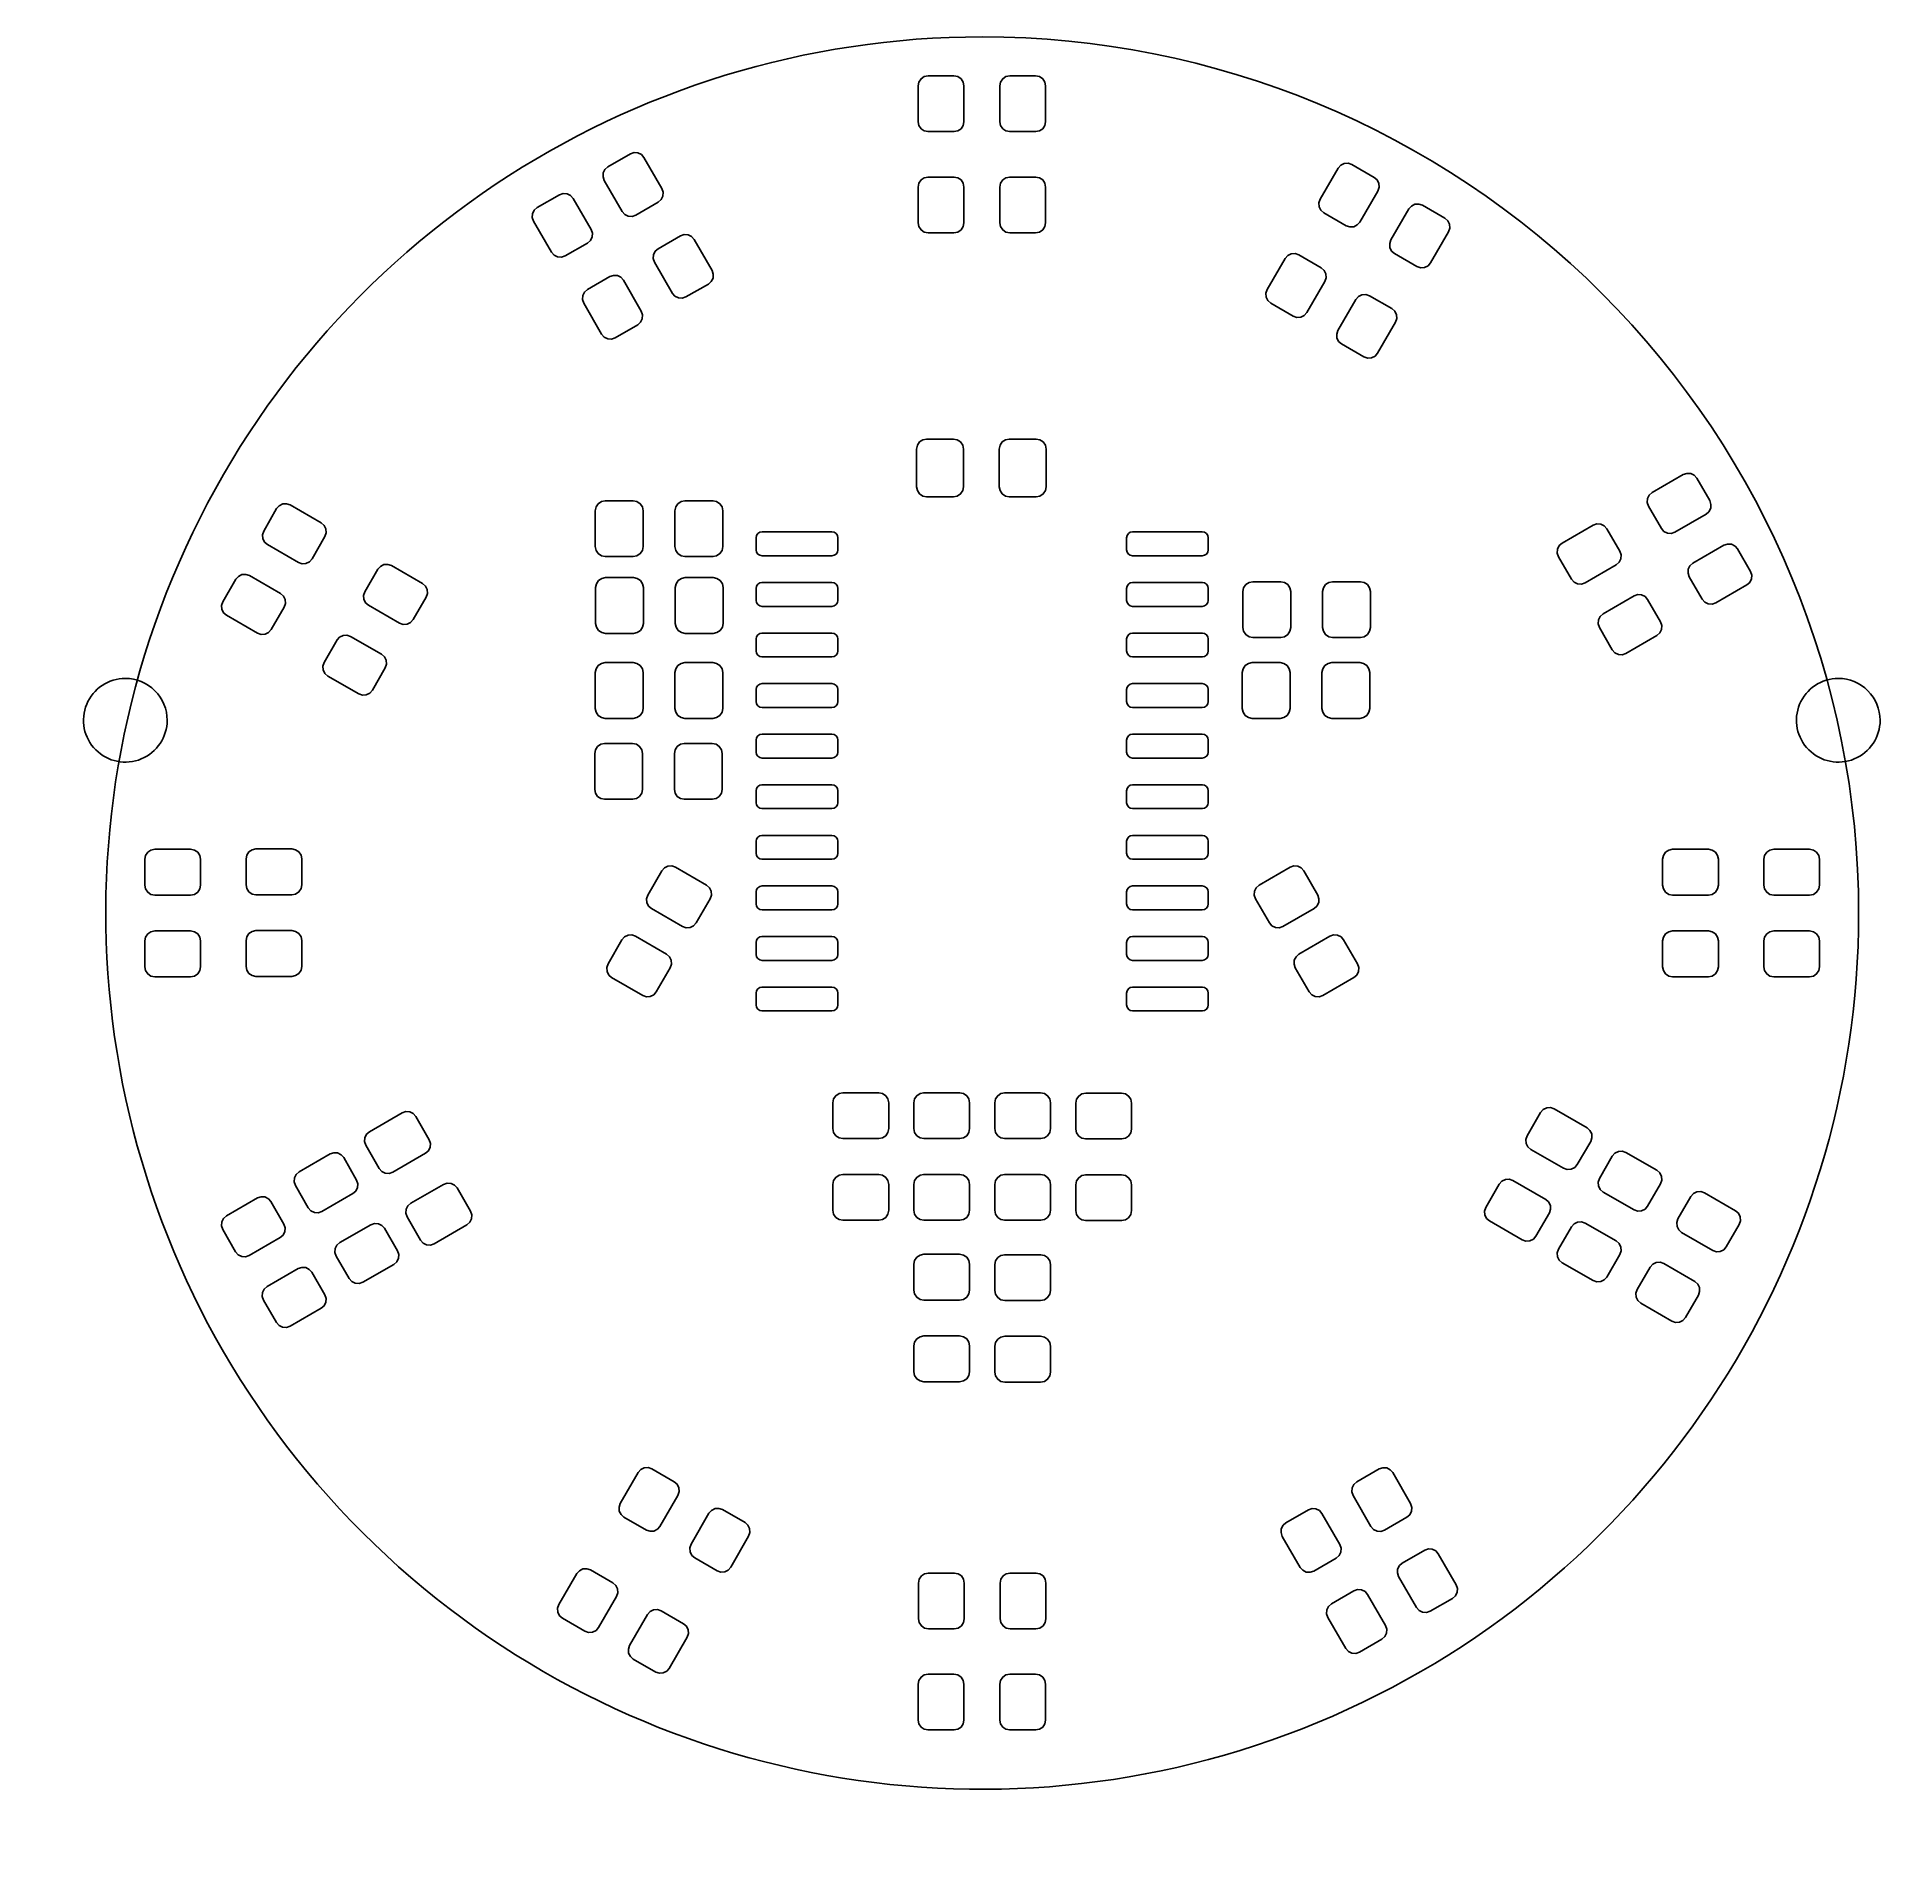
# Model space of a CAD drawing. Extents: x 85072182 to 119775114, y 71127569 to 105425500.
import ezdxf

# ---------------------------------------------------------------- set-up
doc = ezdxf.new("R2010")
doc.units = 0
doc.layers.get('0').update_dxf_attribs({"linetype": 'CONTINUOUS'})

msp = doc.modelspace()

# ---------------------------------------------------------------- linework, layer by layer
at = {"color": 7}
for points in [[(102870097.968163, 105425500.401796)], [(101663346.818916, 104502999.523254), (101677619.332508, 104574752.841588), (101718264.121216, 104635582.399519), (101779093.679147, 104676227.188227), (101850846.997481, 104690499.701819), (102338347.461751, 104690499.701819), (102410100.780085, 104676227.188227), (102470930.338016, 104635582.399519), (102511575.126724, 104574752.841588), (102525847.640317, 104502999.523254), (102525847.640317, 103827998.880418), (102511575.126724, 103756245.562084), (102470930.338016, 103695416.004153), (102410100.780085, 103654771.215445), (102338347.461751, 103640498.701853), (101850846.997481, 103640498.701853), (101779093.679147, 103654771.215445), (101718264.121216, 103695416.004153), (101677619.332508, 103756245.562084), (101663346.818916, 103827998.880418)], [(103200848.283152, 104502999.523254), (103215120.796745, 104574752.841588), (103255765.585453, 104635582.399519), (103316595.143384, 104676227.188227), (103388348.461718, 104690499.701819), (103875848.925988, 104690499.701819), (103947602.244322, 104676227.188227), (104008431.802253, 104635582.399519), (104049076.590961, 104574752.841588), (104063349.104554, 104502999.523254), (104063349.104554, 103827998.880418), (104049076.590961, 103756245.562084), (104008431.802253, 103695416.004153), (103947602.244322, 103654771.215445), (103875848.925988, 103640498.701853), (103388348.461718, 103640498.701853), (103316595.143384, 103654771.215445), (103255765.585453, 103695416.004153), (103215120.796745, 103756245.562084), (103200848.283152, 103827998.880418)], [(95754624.441754, 102721531.076676), (95731108.169358, 102790807.892651), (95735893.173915, 102863809.962175), (95768250.454731, 102929424.524663), (95823254.757114, 102977661.570601), (96245442.159183, 103221411.802736), (96314718.975159, 103244928.075132), (96387721.044682, 103240143.070575), (96453335.60717, 103207785.789759), (96501572.653109, 103152781.487376), (96839072.974527, 102568214.430665), (96862589.246922, 102498937.614689), (96857804.242365, 102425935.545166), (96825446.96155, 102360320.982678), (96770442.659167, 102312083.936739), (96348255.257097, 102068333.704604), (96278978.441121, 102044817.432208), (96205976.371598, 102049602.436765), (96140361.80911, 102081959.717581), (96092124.763172, 102136964.019964)], [(101663346.818916, 102597997.709029), (101677619.332508, 102669751.027363), (101718264.121216, 102730580.585294), (101779093.679147, 102771225.374002), (101850846.997481, 102785497.887594), (102338347.461751, 102785497.887594), (102410100.780085, 102771225.374002), (102470930.338016, 102730580.585294), (102511575.126724, 102669751.027363), (102525847.640317, 102597997.709029), (102525847.640317, 101922997.066193), (102511575.126724, 101851243.747859), (102470930.338016, 101790414.189928), (102410100.780085, 101749769.40122), (102338347.461751, 101735496.887628), (101850846.997481, 101735496.887628), (101779093.679147, 101749769.40122), (101718264.121216, 101790414.189928), (101677619.332508, 101851243.747859), (101663346.818916, 101922997.066193)], [(103200848.283152, 102597997.709029), (103215120.796745, 102669751.027363), (103255765.585453, 102730580.585294), (103316595.143384, 102771225.374002), (103388348.461718, 102785497.887594), (103875848.925988, 102785497.887594), (103947602.244322, 102771225.374002), (104008431.802253, 102730580.585294), (104049076.590961, 102669751.027363), (104063349.104554, 102597997.709029), (104063349.104554, 101922997.066193), (104049076.590961, 101851243.747859), (104008431.802253, 101790414.189928), (103947602.244322, 101749769.40122), (103875848.925988, 101735496.887628), (103388348.461718, 101735496.887628), (103316595.143384, 101749769.40122), (103255765.585453, 101790414.189928), (103215120.796745, 101851243.747859), (103200848.283152, 101922997.066193)], [(109980240.489495, 101937927.330412), (109932003.443557, 101882923.028029), (109866388.881069, 101850565.747213), (109793386.811545, 101845780.742656), (109724109.99557, 101869297.015052), (109301922.5935, 102113047.247187), (109246918.291117, 102161284.293125), (109214561.010302, 102226898.855613), (109209776.005745, 102299900.925137), (109233292.27814, 102369177.741112), (109570792.599558, 102953744.797824), (109619029.645497, 103008749.100207), (109684644.207985, 103041106.381023), (109757646.277508, 103045891.38558), (109826923.093484, 103022375.113184), (110249110.495553, 102778624.881049), (110304114.797936, 102730387.83511), (110336472.078752, 102664773.272622), (110341257.083309, 102591771.203099), (110317740.810913, 102522494.387123)], [(94423109.173688, 101952780.344557), (94399592.901292, 102022057.160533), (94404377.905849, 102095059.230056), (94436735.186664, 102160673.792544), (94491739.489048, 102208910.838483), (94913926.891117, 102452661.070618), (94983203.707093, 102476177.343013), (95056205.776616, 102471392.338456), (95121820.339104, 102439035.057641), (95170057.385042, 102384030.755258), (95507557.70646, 101799463.698546), (95531073.978856, 101730186.882571), (95526288.974299, 101657184.813047), (95493931.693484, 101591570.250559), (95438927.3911, 101543333.204621), (95016739.989031, 101299582.972486), (94947463.173055, 101276066.70009), (94874461.103532, 101280851.704647), (94808846.541044, 101313208.985462), (94760609.495105, 101368213.287846)], [(111311755.757561, 101169176.598293), (111263518.711623, 101114172.29591), (111197904.149135, 101081815.015095), (111124902.079612, 101077030.010538), (111055625.263636, 101100546.282933), (110633437.861567, 101344296.515069), (110578433.559183, 101392533.561007), (110546076.278368, 101458148.123495), (110541291.273811, 101531150.193018), (110564807.546207, 101600427.008994), (110902307.867624, 102184994.065705), (110950544.913563, 102239998.368089), (111016159.476051, 102272355.648904), (111089161.545574, 102277140.653461), (111158438.36155, 102253624.381065), (111580625.763619, 102009874.14893), (111635630.066003, 101961637.102992), (111667987.346818, 101896022.540504), (111672772.351375, 101823020.47098), (111649256.078979, 101753743.655005)], [(96699125.091247, 101179798.858409), (96675608.818852, 101249075.674385), (96680393.823409, 101322077.743909), (96712751.104224, 101387692.306396), (96767755.406607, 101435929.352335), (97189942.808677, 101679679.58447), (97259219.624653, 101703195.856866), (97332221.694176, 101698410.852309), (97397836.256664, 101666053.571493), (97446073.302602, 101611049.26911), (97783573.62402, 101026482.212399), (97807089.896416, 100957205.396423), (97802304.891859, 100884203.3269), (97769947.611043, 100818588.764412), (97714943.30866, 100770351.718473), (97292755.906591, 100526601.486338), (97223479.090615, 100503085.213942), (97150477.021092, 100507870.218499), (97084862.458604, 100540227.499315), (97036625.412665, 100595231.801698)], [(108982313.539121, 100235337.208953), (108934076.493183, 100180332.90657), (108868461.930695, 100147975.625754), (108795459.861171, 100143190.621197), (108726183.045196, 100166706.893593), (108303995.643126, 100410457.125728), (108248991.340743, 100458694.171667), (108216634.059928, 100524308.734155), (108211849.055371, 100597310.803678), (108235365.327766, 100666587.619654), (108572865.649184, 101251154.676365), (108621102.695123, 101306158.978748), (108686717.25761, 101338516.259564), (108759719.327134, 101343301.264121), (108828996.14311, 101319784.991725), (109251183.545179, 101076034.75959), (109306187.847562, 101027797.713651), (109338545.128378, 100962183.151164), (109343330.132935, 100889181.08164), (109319813.860539, 100819904.265664)], [(95367609.823181, 100411048.126291), (95344093.550785, 100480324.942267), (95348878.555342, 100553327.01179), (95381235.836158, 100618941.574278), (95436240.138541, 100667178.620216), (95858427.540611, 100910928.852352), (95927704.356586, 100934445.124747), (96000706.42611, 100929660.12019), (96066320.988598, 100897302.839375), (96114558.034536, 100842298.536992), (96452058.355954, 100257731.48028), (96475574.62835, 100188454.664305), (96470789.623793, 100115452.594781), (96438432.342977, 100049838.032293), (96383428.040594, 100001600.986355), (95961240.638524, 99757850.75422), (95891963.822549, 99734334.481824), (95818961.753025, 99739119.486381), (95753347.190537, 99771476.767196), (95705110.144599, 99826481.06958)], [(110313828.807187, 99466586.476835), (110265591.761249, 99411582.174451), (110199977.198761, 99379224.893636), (110126975.129238, 99374439.889079), (110057698.313262, 99397956.161475), (109635510.911192, 99641706.39361), (109580506.608809, 99689943.439548), (109548149.327994, 99755558.002036), (109543364.323437, 99828560.07156), (109566880.595833, 99897836.887535), (109904380.91725, 100482403.944247), (109952617.963189, 100537408.24663), (110018232.525677, 100569765.527445), (110091234.5952, 100574550.532002), (110160511.411176, 100551034.259607), (110582698.813245, 100307284.027471), (110637703.115629, 100259046.981533), (110670060.396444, 100193432.419045), (110674845.401001, 100120430.349522), (110651329.128605, 100051153.533546)], [(101635221.792131, 97663743.0099), (101649494.305723, 97735496.328234), (101690139.094431, 97796325.886165), (101750968.652362, 97836970.674873), (101822721.970696, 97851243.188465), (102328972.452823, 97851243.188465), (102400725.771157, 97836970.674873), (102461555.329088, 97796325.886165), (102502200.117796, 97735496.328234), (102516472.631388, 97663743.0099), (102516472.631388, 96951242.331351), (102502200.117796, 96879489.013017), (102461555.329088, 96818659.455086), (102400725.771157, 96778014.666378), (102328972.452823, 96763742.152785), (101822721.970696, 96763742.152785), (101750968.652362, 96778014.666378), (101690139.094431, 96818659.455086), (101649494.305723, 96879489.013017), (101635221.792131, 96951242.331351)], [(103191473.274224, 97663743.0099), (103205745.787817, 97735496.328234), (103246390.576525, 97796325.886165), (103307220.134456, 97836970.674873), (103378973.45279, 97851243.188465), (103885223.934916, 97851243.188465), (103956977.253251, 97836970.674873), (104017806.811182, 97796325.886165), (104058451.59989, 97735496.328234), (104072724.113482, 97663743.0099), (104072724.113482, 96951242.331351), (104058451.59989, 96879489.013017), (104017806.811182, 96818659.455086), (103956977.253251, 96778014.666378), (103885223.934916, 96763742.152785), (103378973.45279, 96763742.152785), (103307220.134456, 96778014.666378), (103246390.576525, 96818659.455086), (103205745.787817, 96879489.013017), (103191473.274224, 96951242.331351)], [(115912826.389383, 96097635.76842), (115843549.573408, 96074119.496024), (115770547.503884, 96078904.500581), (115704932.941396, 96111261.781397), (115656695.895458, 96166266.08378), (115412945.663323, 96588453.48585), (115389429.390927, 96657730.301825), (115394214.395484, 96730732.371349), (115426571.676299, 96796346.933837), (115481575.978683, 96844583.979775), (116066143.035394, 97182084.301193), (116135419.85137, 97205600.573589), (116208421.920893, 97200815.569032), (116274036.483381, 97168458.288216), (116322273.52932, 97113453.985833), (116566023.761455, 96691266.583763), (116589540.03385, 96621989.767788), (116584755.029293, 96548987.698264), (116552397.748478, 96483373.135776), (116497393.446095, 96435136.089838)], [(89411551.900939, 95863524.545465), (89356547.598556, 95911761.591403), (89324190.317741, 95977376.153891), (89319405.313184, 96050378.223414), (89342921.58558, 96119655.03939), (89586671.817715, 96541842.44146), (89634908.863653, 96596846.743843), (89700523.426141, 96629204.024658), (89773525.495664, 96633989.029215), (89842802.31164, 96610472.75682), (90427369.368352, 96272972.435402), (90482373.670735, 96224735.389463), (90514730.95155, 96159120.826975), (90519515.956107, 96086118.757452), (90495999.683711, 96016841.941476), (90252249.451576, 95594654.539407), (90204012.405638, 95539650.237024), (90138397.84315, 95507292.956208), (90065395.773627, 95502507.951651), (89996118.957651, 95526024.224047)], [(96486091.888366, 95826991.260672), (96471819.374773, 95755237.942338), (96431174.586065, 95694408.384407), (96370345.028134, 95653763.595699), (96298591.7098, 95639491.082107), (95773591.209817, 95639491.082107), (95701837.891483, 95653763.595699), (95641008.333552, 95694408.384407), (95600363.544844, 95755237.942338), (95586091.031251, 95826991.260672), (95586091.031251, 96501991.903508), (95600363.544844, 96573745.221842), (95641008.333552, 96634574.779773), (95701837.891483, 96675219.568481), (95773591.209817, 96689492.082073), (96298591.7098, 96689492.082073), (96370345.028134, 96675219.568481), (96431174.586065, 96634574.779773), (96471819.374773, 96573745.221842), (96486091.888366, 96501991.903508)], [(97986093.316889, 95826991.260672), (97971820.803297, 95755237.942338), (97931176.014589, 95694408.384407), (97870346.456658, 95653763.595699), (97798593.138324, 95639491.082107), (97273592.638341, 95639491.082107), (97201839.320006, 95653763.595699), (97141009.762076, 95694408.384407), (97100364.973368, 95755237.942338), (97086092.459775, 95826991.260672), (97086092.459775, 96501991.903508), (97100364.973368, 96573745.221842), (97141009.762076, 96634574.779773), (97201839.320006, 96675219.568481), (97273592.638341, 96689492.082073), (97798593.138324, 96689492.082073), (97870346.456658, 96675219.568481), (97931176.014589, 96634574.779773), (97971820.803297, 96573745.221842), (97986093.316889, 96501991.903508)], [(114220075.527295, 95145023.861202), (114150798.711319, 95121507.588806), (114077796.641796, 95126292.593363), (114012182.079308, 95158649.874178), (113963945.033369, 95213654.176562), (113720194.801234, 95635841.578631), (113696678.528839, 95705118.394607), (113701463.533396, 95778120.46413), (113733820.814211, 95843735.026618), (113788825.116594, 95891972.072557), (114373392.173306, 96229472.393974), (114442668.989281, 96252988.66637), (114515671.058805, 96248203.661813), (114581285.621293, 96215846.380998), (114629522.667231, 96160842.078615), (114873272.899366, 95738654.676545), (114896789.171762, 95669377.860569), (114892004.167205, 95596375.791046), (114859646.88639, 95530761.228558), (114804642.584006, 95482524.18262)], [(98613843.914727, 95991241.417096), (98622407.422882, 96034293.708096), (98646794.446107, 96070790.992855), (98683291.730865, 96095178.016079), (98726344.021866, 96103741.524235), (100038845.271824, 96103741.524235), (100081897.562825, 96095178.016079), (100118394.847583, 96070790.992855), (100142781.870808, 96034293.708096), (100151345.378964, 95991241.417096), (100151345.378964, 95766241.202817), (100142781.870808, 95723188.911816), (100118394.847583, 95686691.627058), (100081897.562825, 95662304.603833), (100038845.271824, 95653741.095678), (98726344.021866, 95653741.095678), (98683291.730865, 95662304.603833), (98646794.446107, 95686691.627058), (98622407.422882, 95723188.911816), (98613843.914727, 95766241.202817)], [(105588850.557362, 95991241.417096), (105597414.065518, 96034293.708096), (105621801.088743, 96070790.992855), (105658298.373501, 96095178.016079), (105701350.664502, 96103741.524235), (107013851.91446, 96103741.524235), (107056904.205461, 96095178.016079), (107093401.490219, 96070790.992855), (107117788.513444, 96034293.708096), (107126352.021599, 95991241.417096), (107126352.021599, 95766241.202817), (107117788.513444, 95723188.911816), (107093401.490219, 95686691.627058), (107056904.205461, 95662304.603833), (107013851.91446, 95653741.095678), (105701350.664502, 95653741.095678), (105658298.373501, 95662304.603833), (105621801.088743, 95686691.627058), (105597414.065518, 95723188.911816), (105588850.557362, 95766241.202817)], [(116681577.121502, 94766120.500354), (116612300.305526, 94742604.227958), (116539298.236003, 94747389.232515), (116473683.673515, 94779746.513331), (116425446.627576, 94834750.815714), (116181696.395441, 95256938.217783), (116158180.123045, 95326215.033759), (116162965.127602, 95399217.103282), (116195322.408418, 95464831.66577), (116250326.710801, 95513068.711709), (116834893.767513, 95850569.033127), (116904170.583488, 95874085.305522), (116977172.653012, 95869300.300965), (117042787.215499, 95836943.02015), (117091024.261438, 95781938.717767), (117334774.493573, 95359751.315697), (117358290.765969, 95290474.499721), (117353505.761412, 95217472.430198), (117321148.480596, 95151857.86771), (117266144.178213, 95103620.821772)], [(91316553.715165, 94720523.45693), (91261549.412781, 94768760.502868), (91229192.131966, 94834375.065356), (91224407.127409, 94907377.134879), (91247923.399805, 94976653.950855), (91491673.63194, 95398841.352924), (91539910.677878, 95453845.655308), (91605525.240366, 95486202.936123), (91678527.30989, 95490987.94068), (91747804.125865, 95467471.668284), (92332371.182577, 95129971.346867), (92387375.48496, 95081734.300928), (92419732.765775, 95016119.73844), (92424517.770332, 94943117.668917), (92401001.497937, 94873840.852941), (92157251.265802, 94451653.450872), (92109014.219863, 94396649.148488), (92043399.657375, 94364291.867673), (91970397.587852, 94359506.863116), (91901120.771876, 94383023.135512)], [(88642801.168821, 94532009.277398), (88587796.866438, 94580246.323337), (88555439.585622, 94645860.885825), (88550654.581065, 94718862.955348), (88574170.853461, 94788139.771324), (88817921.085596, 95210327.173393), (88866158.131535, 95265331.475777), (88931772.694023, 95297688.756592), (89004774.763546, 95302473.761149), (89074051.579522, 95278957.488753), (89658618.636233, 94941457.167335), (89713622.938616, 94893220.121397), (89745980.219432, 94827605.558909), (89750765.223989, 94754603.489386), (89727248.951593, 94685326.67341), (89483498.719458, 94263139.27134), (89435261.673519, 94208134.968957), (89369647.111032, 94175777.688142), (89296645.041508, 94170992.683585), (89227368.225532, 94194508.955981)], [(96491737.143742, 94379261.131929), (96477464.630149, 94307507.813595), (96436819.841441, 94246678.255664), (96375990.283511, 94206033.466956), (96304236.965176, 94191760.953363), (95779236.465193, 94191760.953363), (95707483.146859, 94206033.466956), (95646653.588928, 94246678.255664), (95606008.80022, 94307507.813595), (95591736.286628, 94379261.131929), (95591736.286628, 95054261.774765), (95606008.80022, 95126015.093099), (95646653.588928, 95186844.65103), (95707483.146859, 95227489.439738), (95779236.465193, 95241761.95333), (96304236.965176, 95241761.95333), (96375990.283511, 95227489.439738), (96436819.841441, 95186844.65103), (96477464.630149, 95126015.093099), (96491737.143742, 95054261.774765)], [(97991738.572266, 94379261.131929), (97977466.058673, 94307507.813595), (97936821.269965, 94246678.255664), (97875991.712034, 94206033.466956), (97804238.3937, 94191760.953363), (97279237.893717, 94191760.953363), (97207484.575383, 94206033.466956), (97146655.017452, 94246678.255664), (97106010.228744, 94307507.813595), (97091737.715151, 94379261.131929), (97091737.715151, 95054261.774765), (97106010.228744, 95126015.093099), (97146655.017452, 95186844.65103), (97207484.575383, 95227489.439738), (97279237.893717, 95241761.95333), (97804238.3937, 95241761.95333), (97875991.712034, 95227489.439738), (97936821.269965, 95186844.65103), (97977466.058673, 95126015.093099), (97991738.572266, 95054261.774765)], [(98613843.914727, 95038740.509983), (98622407.422882, 95081792.800984), (98646794.446107, 95118290.085742), (98683291.730865, 95142677.108967), (98726344.021866, 95151240.617122), (100038845.271824, 95151240.617122), (100081897.562825, 95142677.108967), (100118394.847583, 95118290.085742), (100142781.870808, 95081792.800984), (100151345.378964, 95038740.509983), (100151345.378964, 94813740.295704), (100142781.870808, 94770688.004704), (100118394.847583, 94734190.719946), (100081897.562825, 94709803.696721), (100038845.271824, 94701240.188565), (98726344.021866, 94701240.188565), (98683291.730865, 94709803.696721), (98646794.446107, 94734190.719946), (98622407.422882, 94770688.004704), (98613843.914727, 94813740.295704)], [(105588850.557362, 95038740.509983), (105597414.065518, 95081792.800984), (105621801.088743, 95118290.085742), (105658298.373501, 95142677.108967), (105701350.664502, 95151240.617122), (107013851.91446, 95151240.617122), (107056904.205461, 95142677.108967), (107093401.490219, 95118290.085742), (107117788.513444, 95081792.800984), (107126352.021599, 95038740.509983), (107126352.021599, 94813740.295704), (107117788.513444, 94770688.004704), (107093401.490219, 94734190.719946), (107056904.205461, 94709803.696721), (107013851.91446, 94701240.188565), (105701350.664502, 94701240.188565), (105658298.373501, 94709803.696721), (105621801.088743, 94734190.719946), (105597414.065518, 94770688.004704), (105588850.557362, 94813740.295704)], [(107778102.642293, 94977990.452128), (107792375.155885, 95049743.770462), (107833019.944593, 95110573.328393), (107893849.502524, 95151218.117101), (107965602.820858, 95165490.630693), (108490603.320842, 95165490.630693), (108562356.639176, 95151218.117101), (108623186.197107, 95110573.328393), (108663830.985815, 95049743.770462), (108678103.499407, 94977990.452128), (108678103.499407, 94302989.809292), (108663830.985815, 94231236.490958), (108623186.197107, 94170406.933027), (108562356.639176, 94129762.144319), (108490603.320842, 94115489.630727), (107965602.820858, 94115489.630727), (107893849.502524, 94129762.144319), (107833019.944593, 94170406.933027), (107792375.155885, 94231236.490958), (107778102.642293, 94302989.809292)], [(109278104.070817, 94977990.452128), (109292376.584409, 95049743.770462), (109333021.373117, 95110573.328393), (109393850.931048, 95151218.117101), (109465604.249382, 95165490.630693), (109990604.749366, 95165490.630693), (110062358.0677, 95151218.117101), (110123187.625631, 95110573.328393), (110163832.414339, 95049743.770462), (110178104.927931, 94977990.452128), (110178104.927931, 94302989.809292), (110163832.414339, 94231236.490958), (110123187.625631, 94170406.933027), (110062358.0677, 94129762.144319), (109990604.749366, 94115489.630727), (109465604.249382, 94115489.630727), (109393850.931048, 94129762.144319), (109333021.373117, 94170406.933027), (109292376.584409, 94231236.490958), (109278104.070817, 94302989.809292)], [(114988826.259413, 93813508.593135), (114919549.443438, 93789992.32074), (114846547.373914, 93794777.325297), (114780932.811426, 93827134.606112), (114732695.765488, 93882138.908495), (114488945.533353, 94304326.310565), (114465429.260957, 94373603.126541), (114470214.265514, 94446605.196064), (114502571.546329, 94512219.758552), (114557575.848713, 94560456.80449), (115142142.905424, 94897957.125908), (115211419.7214, 94921473.398304), (115284421.790923, 94916688.393747), (115350036.353411, 94884331.112931), (115398273.39935, 94829326.810548), (115642023.631485, 94407139.408479), (115665539.90388, 94337862.592503), (115660754.899323, 94264860.52298), (115628397.618508, 94199245.960492), (115573393.316125, 94151008.914553)], [(90547802.983046, 93389008.188863), (90492798.680663, 93437245.234802), (90460441.399848, 93502859.79729), (90455656.395291, 93575861.866813), (90479172.667686, 93645138.682789), (90722922.899821, 94067326.084858), (90771159.94576, 94122330.387241), (90836774.508248, 94154687.668057), (90909776.577771, 94159472.672614), (90979053.393747, 94135956.400218), (91563620.450458, 93798456.0788), (91618624.752842, 93750219.032862), (91650982.033657, 93684604.470374), (91655767.038214, 93611602.40085), (91632250.765818, 93542325.584875), (91388500.533683, 93120138.182805), (91340263.487745, 93065133.880422), (91274648.925257, 93032776.599607), (91201646.855733, 93027991.59505), (91132370.039758, 93051507.867445)], [(98613843.914727, 94086239.60287), (98622407.422882, 94129291.893871), (98646794.446107, 94165789.178629), (98683291.730865, 94190176.201854), (98726344.021866, 94198739.71001), (100038845.271824, 94198739.71001), (100081897.562825, 94190176.201854), (100118394.847583, 94165789.178629), (100142781.870808, 94129291.893871), (100151345.378964, 94086239.60287), (100151345.378964, 93861239.388592), (100142781.870808, 93818187.097591), (100118394.847583, 93781689.812833), (100081897.562825, 93757302.789608), (100038845.271824, 93748739.281453), (98726344.021866, 93748739.281453), (98683291.730865, 93757302.789608), (98646794.446107, 93781689.812833), (98622407.422882, 93818187.097591), (98613843.914727, 93861239.388592)], [(105588850.557362, 94086239.60287), (105597414.065518, 94129291.893871), (105621801.088743, 94165789.178629), (105658298.373501, 94190176.201854), (105701350.664502, 94198739.71001), (107013851.91446, 94198739.71001), (107056904.205461, 94190176.201854), (107093401.490219, 94165789.178629), (107117788.513444, 94129291.893871), (107126352.021599, 94086239.60287), (107126352.021599, 93861239.388592), (107117788.513444, 93818187.097591), (107093401.490219, 93781689.812833), (107056904.205461, 93757302.789608), (107013851.91446, 93748739.281453), (105701350.664502, 93748739.281453), (105658298.373501, 93757302.789608), (105621801.088743, 93781689.812833), (105597414.065518, 93818187.097591), (105588850.557362, 93861239.388592)], [(96486091.888366, 92778988.357912), (96471819.374773, 92707235.039578), (96431174.586065, 92646405.481647), (96370345.028134, 92605760.692939), (96298591.7098, 92591488.179346), (95773591.209817, 92591488.179346), (95701837.891483, 92605760.692939), (95641008.333552, 92646405.481647), (95600363.544844, 92707235.039578), (95586091.031251, 92778988.357912), (95586091.031251, 93453989.000748), (95600363.544844, 93525742.319082), (95641008.333552, 93586571.877013), (95701837.891483, 93627216.665721), (95773591.209817, 93641489.179313), (96298591.7098, 93641489.179313), (96370345.028134, 93627216.665721), (96431174.586065, 93586571.877013), (96471819.374773, 93525742.319082), (96486091.888366, 93453989.000748)], [(97986093.316889, 92778988.357912), (97971820.803297, 92707235.039578), (97931176.014589, 92646405.481647), (97870346.456658, 92605760.692939), (97798593.138324, 92591488.179346), (97273592.638341, 92591488.179346), (97201839.320006, 92605760.692939), (97141009.762076, 92646405.481647), (97100364.973368, 92707235.039578), (97086092.459775, 92778988.357912), (97086092.459775, 93453989.000748), (97100364.973368, 93525742.319082), (97141009.762076, 93586571.877013), (97201839.320006, 93627216.665721), (97273592.638341, 93641489.179313), (97798593.138324, 93641489.179313), (97870346.456658, 93627216.665721), (97931176.014589, 93586571.877013), (97971820.803297, 93525742.319082), (97986093.316889, 93453989.000748)], [(107766102.630865, 93453989.000748), (107780375.144457, 93525742.319082), (107821019.933165, 93586571.877013), (107881849.491096, 93627216.665721), (107953602.80943, 93641489.179313), (108478603.309414, 93641489.179313), (108550356.627748, 93627216.665721), (108611186.185679, 93586571.877013), (108651830.974387, 93525742.319082), (108666103.487979, 93453989.000748), (108666103.487979, 92778988.357912), (108651830.974387, 92707235.039578), (108611186.185679, 92646405.481647), (108550356.627748, 92605760.692939), (108478603.309414, 92591488.179346), (107953602.80943, 92591488.179346), (107881849.491096, 92605760.692939), (107821019.933165, 92646405.481647), (107780375.144457, 92707235.039578), (107766102.630865, 92778988.357912)], [(109266104.059389, 93453989.000748), (109280376.572981, 93525742.319082), (109321021.361689, 93586571.877013), (109381850.91962, 93627216.665721), (109453604.237954, 93641489.179313), (109978604.737937, 93641489.179313), (110050358.056271, 93627216.665721), (110111187.614202, 93586571.877013), (110151832.40291, 93525742.319082), (110166104.916503, 93453989.000748), (110166104.916503, 92778988.357912), (110151832.40291, 92707235.039578), (110111187.614202, 92646405.481647), (110050358.056271, 92605760.692939), (109978604.737937, 92591488.179346), (109453604.237954, 92591488.179346), (109381850.91962, 92605760.692939), (109321021.361689, 92646405.481647), (109280376.572981, 92707235.039578), (109266104.059389, 92778988.357912)], [(86737582.604389, 93342988.895037)], [(98613843.914727, 93133738.695758), (98622407.422882, 93176790.986759), (98646794.446107, 93213288.271517), (98683291.730865, 93237675.294742), (98726344.021866, 93246238.802897), (100038845.271824, 93246238.802897), (100081897.562825, 93237675.294742), (100118394.847583, 93213288.271517), (100142781.870808, 93176790.986759), (100151345.378964, 93133738.695758), (100151345.378964, 92908738.481479), (100142781.870808, 92865686.190478), (100118394.847583, 92829188.90572), (100081897.562825, 92804801.882495), (100038845.271824, 92796238.37434), (98726344.021866, 92796238.37434), (98683291.730865, 92804801.882495), (98646794.446107, 92829188.90572), (98622407.422882, 92865686.190478), (98613843.914727, 92908738.481479)], [(105588850.557362, 93133738.695758), (105597414.065518, 93176790.986759), (105621801.088743, 93213288.271517), (105658298.373501, 93237675.294742), (105701350.664502, 93246238.802897), (107013851.91446, 93246238.802897), (107056904.205461, 93237675.294742), (107093401.490219, 93213288.271517), (107117788.513444, 93176790.986759), (107126352.021599, 93133738.695758), (107126352.021599, 92908738.481479), (107117788.513444, 92865686.190478), (107093401.490219, 92829188.90572), (107056904.205461, 92804801.882495), (107013851.91446, 92796238.37434), (105701350.664502, 92796238.37434), (105658298.373501, 92804801.882495), (105621801.088743, 92829188.90572), (105597414.065518, 92865686.190478), (105588850.557362, 92908738.481479)], [(118987613.317651, 93342988.895037)], [(96474091.876937, 91254986.906532), (96459819.363345, 91183233.588198), (96419174.574637, 91122404.030267), (96358345.016706, 91081759.241559), (96286591.698372, 91067486.727966), (95761591.198389, 91067486.727966), (95689837.880054, 91081759.241559), (95629008.322124, 91122404.030267), (95588363.533416, 91183233.588198), (95574091.019823, 91254986.906532), (95574091.019823, 91929987.549367), (95588363.533416, 92001740.867702), (95629008.322124, 92062570.425632), (95689837.880054, 92103215.21434), (95761591.198389, 92117487.727933), (96286591.698372, 92117487.727933), (96358345.016706, 92103215.21434), (96419174.574637, 92062570.425632), (96459819.363345, 92001740.867702), (96474091.876937, 91929987.549367)], [(97974093.305461, 91254986.906532), (97959820.791869, 91183233.588198), (97919176.003161, 91122404.030267), (97858346.44523, 91081759.241559), (97786593.126896, 91067486.727966), (97261592.626912, 91067486.727966), (97189839.308578, 91081759.241559), (97129009.750647, 91122404.030267), (97088364.961939, 91183233.588198), (97074092.448347, 91254986.906532), (97074092.448347, 91929987.549367), (97088364.961939, 92001740.867702), (97129009.750647, 92062570.425632), (97189839.308578, 92103215.21434), (97261592.626912, 92117487.727933), (97786593.126896, 92117487.727933), (97858346.44523, 92103215.21434), (97919176.003161, 92062570.425632), (97959820.791869, 92001740.867702), (97974093.305461, 91929987.549367)], [(98613843.914727, 92181237.788645), (98622407.422882, 92224290.079646), (98646794.446107, 92260787.364404), (98683291.730865, 92285174.387629), (98726344.021866, 92293737.895784), (100038845.271824, 92293737.895784), (100081897.562825, 92285174.387629), (100118394.847583, 92260787.364404), (100142781.870808, 92224290.079646), (100151345.378964, 92181237.788645), (100151345.378964, 91956237.574367), (100142781.870808, 91913185.283366), (100118394.847583, 91876687.998608), (100081897.562825, 91852300.975383), (100038845.271824, 91843737.467227), (98726344.021866, 91843737.467227), (98683291.730865, 91852300.975383), (98646794.446107, 91876687.998608), (98622407.422882, 91913185.283366), (98613843.914727, 91956237.574367)], [(105588850.557362, 92181237.788645), (105597414.065518, 92224290.079646), (105621801.088743, 92260787.364404), (105658298.373501, 92285174.387629), (105701350.664502, 92293737.895784), (107013851.91446, 92293737.895784), (107056904.205461, 92285174.387629), (107093401.490219, 92260787.364404), (107117788.513444, 92224290.079646), (107126352.021599, 92181237.788645), (107126352.021599, 91956237.574367), (107117788.513444, 91913185.283366), (107093401.490219, 91876687.998608), (107056904.205461, 91852300.975383), (107013851.91446, 91843737.467227), (105701350.664502, 91843737.467227), (105658298.373501, 91852300.975383), (105621801.088743, 91876687.998608), (105597414.065518, 91913185.283366), (105588850.557362, 91956237.574367)], [(98613843.914727, 91228736.881533), (98622407.422882, 91271789.172533), (98646794.446107, 91308286.457291), (98683291.730865, 91332673.480516), (98726344.021866, 91341236.988672), (100038845.271824, 91341236.988672), (100081897.562825, 91332673.480516), (100118394.847583, 91308286.457291), (100142781.870808, 91271789.172533), (100151345.378964, 91228736.881533), (100151345.378964, 91003736.667254), (100142781.870808, 90960684.376253), (100118394.847583, 90924187.091495), (100081897.562825, 90899800.06827), (100038845.271824, 90891236.560115), (98726344.021866, 90891236.560115), (98683291.730865, 90899800.06827), (98646794.446107, 90924187.091495), (98622407.422882, 90960684.376253), (98613843.914727, 91003736.667254)], [(105588850.557362, 91228736.881533), (105597414.065518, 91271789.172533), (105621801.088743, 91308286.457291), (105658298.373501, 91332673.480516), (105701350.664502, 91341236.988672), (107013851.91446, 91341236.988672), (107056904.205461, 91332673.480516), (107093401.490219, 91308286.457291), (107117788.513444, 91271789.172533), (107126352.021599, 91228736.881533), (107126352.021599, 91003736.667254), (107117788.513444, 90960684.376253), (107093401.490219, 90924187.091495), (107056904.205461, 90899800.06827), (107013851.91446, 90891236.560115), (105701350.664502, 90891236.560115), (105658298.373501, 90899800.06827), (105621801.088743, 90924187.091495), (105597414.065518, 90960684.376253), (105588850.557362, 91003736.667254)], [(98613843.914727, 90276235.97442), (98622407.422882, 90319288.265421), (98646794.446107, 90355785.550179), (98683291.730865, 90380172.573404), (98726344.021866, 90388736.081559), (100038845.271824, 90388736.081559), (100081897.562825, 90380172.573404), (100118394.847583, 90355785.550179), (100142781.870808, 90319288.265421), (100151345.378964, 90276235.97442), (100151345.378964, 90051235.760141), (100142781.870808, 90008183.469141), (100118394.847583, 89971686.184382), (100081897.562825, 89947299.161158), (100038845.271824, 89938735.653002), (98726344.021866, 89938735.653002), (98683291.730865, 89947299.161158), (98646794.446107, 89971686.184382), (98622407.422882, 90008183.469141), (98613843.914727, 90051235.760141)], [(105588850.557362, 90276235.97442), (105597414.065518, 90319288.265421), (105621801.088743, 90355785.550179), (105658298.373501, 90380172.573404), (105701350.664502, 90388736.081559), (107013851.91446, 90388736.081559), (107056904.205461, 90380172.573404), (107093401.490219, 90355785.550179), (107117788.513444, 90319288.265421), (107126352.021599, 90276235.97442), (107126352.021599, 90051235.760141), (107117788.513444, 90008183.469141), (107093401.490219, 89971686.184382), (107056904.205461, 89947299.161158), (107013851.91446, 89938735.653002), (105701350.664502, 89938735.653002), (105658298.373501, 89947299.161158), (105621801.088743, 89971686.184382), (105597414.065518, 90008183.469141), (105588850.557362, 90051235.760141)], [(87967583.775779, 90125485.830853), (88039337.094113, 90111213.317261), (88100166.652044, 90070568.528553), (88140811.440752, 90009738.970622), (88155083.954344, 89937985.652288), (88155083.954344, 89450485.188018), (88140811.440752, 89378731.869683), (88100166.652044, 89317902.311752), (88039337.094113, 89277257.523044), (87967583.775779, 89262985.009452), (87292583.132943, 89262985.009452), (87220829.814609, 89277257.523044), (87160000.256678, 89317902.311752), (87119355.46797, 89378731.869683), (87105082.954378, 89450485.188018), (87105082.954378, 89937985.652288), (87119355.46797, 90009738.970622), (87160000.256678, 90070568.528553), (87220829.814609, 90111213.317261), (87292583.132943, 90125485.830853)], [(89872585.590004, 90132235.837282), (89944338.908338, 90117963.323689), (90005168.466269, 90077318.534981), (90045813.254977, 90016488.97705), (90060085.76857, 89944735.658716), (90060085.76857, 89457235.194446), (90045813.254977, 89385481.876112), (90005168.466269, 89324652.318181), (89944338.908338, 89284007.529473), (89872585.590004, 89269735.01588), (89197584.947168, 89269735.01588), (89125831.628834, 89284007.529473), (89065002.070903, 89324652.318181), (89024357.282195, 89385481.876112), (89010084.768603, 89457235.194446), (89010084.768603, 89944735.658716), (89024357.282195, 90016488.97705), (89065002.070903, 90077318.534981), (89125831.628834, 90117963.323689), (89197584.947168, 90132235.837282)], [(115867610.346322, 89262985.009452), (115795857.027988, 89277257.523044), (115735027.470057, 89317902.311752), (115694382.681349, 89378731.869683), (115680110.167756, 89450485.188018), (115680110.167756, 89937985.652288), (115694382.681349, 90009738.970622), (115735027.470057, 90070568.528553), (115795857.027988, 90111213.317261), (115867610.346322, 90125485.830853), (116542610.989158, 90125485.830853), (116614364.307492, 90111213.317261), (116675193.865423, 90070568.528553), (116715838.654131, 90009738.970622), (116730111.167723, 89937985.652288), (116730111.167723, 89450485.188018), (116715838.654131, 89378731.869683), (116675193.865423, 89317902.311752), (116614364.307492, 89277257.523044), (116542610.989158, 89262985.009452)], [(117772612.160547, 89262985.009452), (117700858.842213, 89277257.523044), (117640029.284282, 89317902.311752), (117599384.495574, 89378731.869683), (117585111.981982, 89450485.188018), (117585111.981982, 89937985.652288), (117599384.495574, 90009738.970622), (117640029.284282, 90070568.528553), (117700858.842213, 90111213.317261), (117772612.160547, 90125485.830853), (118447612.803383, 90125485.830853), (118519366.121717, 90111213.317261), (118580195.679648, 90070568.528553), (118620840.468356, 90009738.970622), (118635112.981948, 89937985.652288), (118635112.981948, 89450485.188018), (118620840.468356, 89378731.869683), (118580195.679648, 89317902.311752), (118519366.121717, 89277257.523044), (118447612.803383, 89262985.009452)], [(97678376.273836, 89450965.188475), (97733380.576219, 89402728.142536), (97765737.857034, 89337114.330049), (97770522.861591, 89264111.510525), (97747006.589196, 89194835.44455), (97484506.339204, 88740171.511552), (97436269.293265, 88685167.959169), (97370654.730778, 88652809.928353), (97297652.661254, 88648025.673797), (97228375.845279, 88671541.946192), (96643808.788567, 89009042.26761), (96588804.486184, 89057279.313549), (96556447.205368, 89122893.126036), (96551662.200811, 89195895.94556), (96575178.473207, 89265172.011535), (96837678.723199, 89719835.944533), (96885915.769137, 89774839.496916), (96951530.331625, 89807197.527732), (97024532.401149, 89811981.782288), (97093809.217124, 89788465.509893)], [(108532820.111047, 88671541.946192), (108463543.295071, 88648025.673797), (108390541.225548, 88652809.928353), (108324926.66306, 88685167.959169), (108276689.617121, 88740171.511552), (108014189.36713, 89194835.44455), (107990673.094734, 89264111.510525), (107995458.099291, 89337114.330049), (108027815.380106, 89402728.142536), (108082819.68249, 89450965.188475), (108667386.739201, 89788465.509893), (108736663.555177, 89811981.782288), (108809665.6247, 89807197.527732), (108875280.187188, 89774839.496916), (108923517.233127, 89719835.944533), (109186017.483118, 89265172.011535), (109209533.755514, 89195895.94556), (109204748.750957, 89122893.126036), (109172391.470141, 89057279.313549), (109117387.167758, 89009042.26761)], [(98613843.914727, 89323735.067307), (98622407.422882, 89366787.358308), (98646794.446107, 89403284.643066), (98683291.730865, 89427671.666291), (98726344.021866, 89436235.174447), (100038845.271824, 89436235.174447), (100081897.562825, 89427671.666291), (100118394.847583, 89403284.643066), (100142781.870808, 89366787.358308), (100151345.378964, 89323735.067307), (100151345.378964, 89098734.853029), (100142781.870808, 89055682.562028), (100118394.847583, 89019185.27727), (100081897.562825, 88994798.254045), (100038845.271824, 88986234.745889), (98726344.021866, 88986234.745889), (98683291.730865, 88994798.254045), (98646794.446107, 89019185.27727), (98622407.422882, 89055682.562028), (98613843.914727, 89098734.853029)], [(105588850.557362, 89323735.067307), (105597414.065518, 89366787.358308), (105621801.088743, 89403284.643066), (105658298.373501, 89427671.666291), (105701350.664502, 89436235.174447), (107013851.91446, 89436235.174447), (107056904.205461, 89427671.666291), (107093401.490219, 89403284.643066), (107117788.513444, 89366787.358308), (107126352.021599, 89323735.067307), (107126352.021599, 89098734.853029), (107117788.513444, 89055682.562028), (107093401.490219, 89019185.27727), (107056904.205461, 88994798.254045), (107013851.91446, 88986234.745889), (105701350.664502, 88986234.745889), (105658298.373501, 88994798.254045), (105621801.088743, 89019185.27727), (105597414.065518, 89055682.562028), (105588850.557362, 89098734.853029)], [(87967583.775779, 88587984.366616), (88039337.094113, 88573711.853024), (88100166.652044, 88533067.064316), (88140811.440752, 88472237.506385), (88155083.954344, 88400484.188051), (88155083.954344, 87912983.723781), (88140811.440752, 87841230.405446), (88100166.652044, 87780400.847516), (88039337.094113, 87739756.058808), (87967583.775779, 87725483.545215), (87292583.132943, 87725483.545215), (87220829.814609, 87739756.058808), (87160000.256678, 87780400.847516), (87119355.46797, 87841230.405446), (87105082.954378, 87912983.723781), (87105082.954378, 88400484.188051), (87119355.46797, 88472237.506385), (87160000.256678, 88533067.064316), (87220829.814609, 88573711.853024), (87292583.132943, 88587984.366616)], [(89872585.590004, 88594734.373045), (89944338.908338, 88580461.859452), (90005168.466269, 88539817.070744), (90045813.254977, 88478987.512813), (90060085.76857, 88407234.194479), (90060085.76857, 87919733.730209), (90045813.254977, 87847980.411875), (90005168.466269, 87787150.853944), (89944338.908338, 87746506.065236), (89872585.590004, 87732233.551644), (89197584.947168, 87732233.551644), (89125831.628834, 87746506.065236), (89065002.070903, 87787150.853944), (89024357.282195, 87847980.411875), (89010084.768603, 87919733.730209), (89010084.768603, 88407234.194479), (89024357.282195, 88478987.512813), (89065002.070903, 88539817.070744), (89125831.628834, 88580461.859452), (89197584.947168, 88594734.373045)], [(96928375.559574, 88151926.451337), (96983379.861957, 88103689.405399), (97015737.142772, 88038075.592912), (97020522.147329, 87965072.773388), (96997005.874934, 87895796.707413), (96734505.624942, 87441132.774414), (96686268.579004, 87386129.222032), (96620654.016516, 87353771.191216), (96547651.946992, 87348986.936659), (96478375.131017, 87372503.209055), (95893808.074305, 87710003.530473), (95838803.771922, 87758240.576411), (95806446.491106, 87823854.388898), (95801661.48655, 87896857.208423), (95825177.758945, 87966133.274398), (96087678.008937, 88420797.207396), (96135915.054875, 88475800.759778), (96201529.617363, 88508158.790595), (96274531.686887, 88512943.045151), (96343808.502862, 88489426.772755)], [(109282820.825309, 87372503.209055), (109213544.009333, 87348986.936659), (109140541.93981, 87353771.191216), (109074927.377322, 87386129.222032), (109026690.331383, 87441132.774414), (108764190.081392, 87895796.707413), (108740673.808996, 87965072.773388), (108745458.813553, 88038075.592912), (108777816.094368, 88103689.405399), (108832820.396752, 88151926.451337), (109417387.453463, 88489426.772755), (109486664.269439, 88512943.045151), (109559666.338962, 88508158.790595), (109625280.90145, 88475800.759778), (109673517.947388, 88420797.207396), (109936018.19738, 87966133.274398), (109959534.469776, 87896857.208423), (109954749.465219, 87823854.388898), (109922392.184403, 87758240.576411), (109867387.88202, 87710003.530473)], [(115867610.346322, 87725483.545215), (115795857.027988, 87739756.058808), (115735027.470057, 87780400.847516), (115694382.681349, 87841230.405446), (115680110.167756, 87912983.723781), (115680110.167756, 88400484.188051), (115694382.681349, 88472237.506385), (115735027.470057, 88533067.064316), (115795857.027988, 88573711.853024), (115867610.346322, 88587984.366616), (116542610.989158, 88587984.366616), (116614364.307492, 88573711.853024), (116675193.865423, 88533067.064316), (116715838.654131, 88472237.506385), (116730111.167723, 88400484.188051), (116730111.167723, 87912983.723781), (116715838.654131, 87841230.405446), (116675193.865423, 87780400.847516), (116614364.307492, 87739756.058808), (116542610.989158, 87725483.545215)], [(117772612.160547, 87725483.545215), (117700858.842213, 87739756.058808), (117640029.284282, 87780400.847516), (117599384.495574, 87841230.405446), (117585111.981982, 87912983.723781), (117585111.981982, 88400484.188051), (117599384.495574, 88472237.506385), (117640029.284282, 88533067.064316), (117700858.842213, 88573711.853024), (117772612.160547, 88587984.366616), (118447612.803383, 88587984.366616), (118519366.121717, 88573711.853024), (118580195.679648, 88533067.064316), (118620840.468356, 88472237.506385), (118635112.981948, 88400484.188051), (118635112.981948, 87912983.723781), (118620840.468356, 87841230.405446), (118580195.679648, 87780400.847516), (118519366.121717, 87739756.058808), (118447612.803383, 87725483.545215)], [(98613843.914727, 88371234.160195), (98622407.422882, 88414286.451195), (98646794.446107, 88450783.735954), (98683291.730865, 88475170.759179), (98726344.021866, 88483734.267334), (100038845.271824, 88483734.267334), (100081897.562825, 88475170.759179), (100118394.847583, 88450783.735954), (100142781.870808, 88414286.451195), (100151345.378964, 88371234.160195), (100151345.378964, 88146233.945916), (100142781.870808, 88103181.654915), (100118394.847583, 88066684.370157), (100081897.562825, 88042297.346932), (100038845.271824, 88033733.838777), (98726344.021866, 88033733.838777), (98683291.730865, 88042297.346932), (98646794.446107, 88066684.370157), (98622407.422882, 88103181.654915), (98613843.914727, 88146233.945916)], [(105588850.557362, 88371234.160195), (105597414.065518, 88414286.451195), (105621801.088743, 88450783.735954), (105658298.373501, 88475170.759179), (105701350.664502, 88483734.267334), (107013851.91446, 88483734.267334), (107056904.205461, 88475170.759179), (107093401.490219, 88450783.735954), (107117788.513444, 88414286.451195), (107126352.021599, 88371234.160195), (107126352.021599, 88146233.945916), (107117788.513444, 88103181.654915), (107093401.490219, 88066684.370157), (107056904.205461, 88042297.346932), (107013851.91446, 88033733.838777), (105701350.664502, 88033733.838777), (105658298.373501, 88042297.346932), (105621801.088743, 88066684.370157), (105597414.065518, 88103181.654915), (105588850.557362, 88146233.945916)], [(98613843.914727, 87418733.253082), (98622407.422882, 87461785.544083), (98646794.446107, 87498282.828841), (98683291.730865, 87522669.852066), (98726344.021866, 87531233.360221), (100038845.271824, 87531233.360221), (100081897.562825, 87522669.852066), (100118394.847583, 87498282.828841), (100142781.870808, 87461785.544083), (100151345.378964, 87418733.253082), (100151345.378964, 87193733.038803), (100142781.870808, 87150680.747803), (100118394.847583, 87114183.463045), (100081897.562825, 87089796.43982), (100038845.271824, 87081232.931664), (98726344.021866, 87081232.931664), (98683291.730865, 87089796.43982), (98646794.446107, 87114183.463045), (98622407.422882, 87150680.747803), (98613843.914727, 87193733.038803)], [(105588850.557362, 87418733.253082), (105597414.065518, 87461785.544083), (105621801.088743, 87498282.828841), (105658298.373501, 87522669.852066), (105701350.664502, 87531233.360221), (107013851.91446, 87531233.360221), (107056904.205461, 87522669.852066), (107093401.490219, 87498282.828841), (107117788.513444, 87461785.544083), (107126352.021599, 87418733.253082), (107126352.021599, 87193733.038803), (107117788.513444, 87150680.747803), (107093401.490219, 87114183.463045), (107056904.205461, 87089796.43982), (107013851.91446, 87081232.931664), (105701350.664502, 87081232.931664), (105658298.373501, 87089796.43982), (105621801.088743, 87114183.463045), (105597414.065518, 87150680.747803), (105588850.557362, 87193733.038803)], [(100921596.112511, 85539981.463856), (100993349.430845, 85525708.950264), (101054178.988776, 85485064.161556), (101094823.777484, 85424234.603625), (101109096.291076, 85352481.285291), (101109096.291076, 84864980.82102), (101094823.777484, 84793227.502686), (101054178.988776, 84732397.944755), (100993349.430845, 84691753.156047), (100921596.112511, 84677480.642455), (100246595.469675, 84677480.642455), (100174842.151341, 84691753.156047), (100114012.59341, 84732397.944755), (100073367.804702, 84793227.502686), (100059095.291109, 84864980.82102), (100059095.291109, 85352481.285291), (100073367.804702, 85424234.603625), (100114012.59341, 85485064.161556), (100174842.151341, 85525708.950264), (100246595.469675, 85539981.463856)], [(101770596.921055, 84677480.642455), (101698843.602721, 84691753.156047), (101638014.04479, 84732397.944755), (101597369.256082, 84793227.502686), (101583096.74249, 84864980.82102), (101583096.74249, 85352481.285291), (101597369.256082, 85424234.603625), (101638014.04479, 85485064.161556), (101698843.602721, 85525708.950264), (101770596.921055, 85539981.463856), (102445597.563891, 85539981.463856), (102517350.882225, 85525708.950264), (102578180.440156, 85485064.161556), (102618825.228864, 85424234.603625), (102633097.742456, 85352481.285291), (102633097.742456, 84864980.82102), (102618825.228864, 84793227.502686), (102578180.440156, 84732397.944755), (102517350.882225, 84691753.156047), (102445597.563891, 84677480.642455)], [(103969599.015271, 85539981.463856), (104041352.333605, 85525708.950264), (104102181.891536, 85485064.161556), (104142826.680244, 85424234.603625), (104157099.193836, 85352481.285291), (104157099.193836, 84864980.82102), (104142826.680244, 84793227.502686), (104102181.891536, 84732397.944755), (104041352.333605, 84691753.156047), (103969599.015271, 84677480.642455), (103294598.372435, 84677480.642455), (103222845.054101, 84691753.156047), (103162015.49617, 84732397.944755), (103121370.707462, 84793227.502686), (103107098.19387, 84864980.82102), (103107098.19387, 85352481.285291), (103121370.707462, 85424234.603625), (103162015.49617, 85485064.161556), (103222845.054101, 85525708.950264), (103294598.372435, 85539981.463856)], [(105493600.466651, 85533231.457428), (105565353.784985, 85518958.943835), (105626183.342916, 85478314.155127), (105666828.131624, 85417484.597196), (105681100.645217, 85345731.278862), (105681100.645217, 84858230.814592), (105666828.131624, 84786477.496258), (105626183.342916, 84725647.938327), (105565353.784985, 84685003.149619), (105493600.466651, 84670730.636026), (104818599.823815, 84670730.636026), (104746846.505481, 84685003.149619), (104686016.94755, 84725647.938327), (104645372.158842, 84786477.496258), (104631099.64525, 84858230.814592), (104631099.64525, 85345731.278862), (104645372.158842, 85417484.597196), (104686016.94755, 85478314.155127), (104746846.505481, 85518958.943835), (104818599.823815, 85533231.457428)], [(91949234.067697, 85164074.355861), (92018510.883672, 85187590.628257), (92091512.953196, 85182805.6237), (92157126.765683, 85150448.342885), (92205363.811622, 85095444.790502), (92458489.052685, 84657018.372968), (92482005.325081, 84587742.306993), (92477221.070524, 84514740.237469), (92444863.789709, 84449125.674981), (92389859.487326, 84400888.629043), (91772815.899685, 84044638.289768), (91703539.08371, 84021122.017373), (91630537.014186, 84025907.02193), (91564923.201699, 84058264.302745), (91516686.155761, 84113267.855128), (91263560.914697, 84551694.272662), (91240044.642301, 84620970.338637), (91244828.896858, 84693972.408161), (91277186.177673, 84759586.970649), (91332190.480056, 84807824.016587)], [(113199398.805255, 84474764.449398), (113144394.502872, 84523001.495337), (113112037.222056, 84588616.057825), (113107252.9675, 84661618.127348), (113130769.239896, 84730894.193323), (113383894.480959, 85169320.610858), (113432131.526898, 85224324.16324), (113497745.339385, 85256681.444056), (113570747.408908, 85261466.448613), (113640024.224884, 85237950.176217), (114257067.812524, 84881699.836943), (114312072.114908, 84833462.791004), (114344429.395723, 84767848.228516), (114349213.650279, 84694846.158993), (114325697.377884, 84625570.093018), (114072572.13682, 84187143.675483), (114024335.090882, 84132140.123101), (113958721.278395, 84099782.842285), (113885719.208871, 84094997.837728), (113816442.392895, 84118514.110124)], [(90439052.879478, 83304012.584435), (90369776.063503, 83280496.312039), (90296773.993979, 83285281.316596), (90231159.431491, 83317638.597412), (90182922.385553, 83372642.899795), (89939172.153418, 83794830.301864), (89915655.881022, 83864107.11784), (89920440.885579, 83937109.187363), (89952798.166394, 84002723.749851), (90007802.468778, 84050960.79579), (90592369.525489, 84388461.117208), (90661646.341465, 84411977.389603), (90734648.410988, 84407192.385046), (90800262.973476, 84374835.104231), (90848500.019415, 84319830.801848), (91092250.25155, 83897643.399778), (91115766.523945, 83828366.583802), (91110981.519388, 83755364.514279), (91078624.238573, 83689749.951791), (91023619.93619, 83641512.905853)], [(115573393.316125, 84080960.82436), (115628397.618508, 84032723.778422), (115660754.899323, 83967109.215934), (115665539.90388, 83894107.14641), (115642023.631485, 83824830.330435), (115398273.39935, 83402642.928365), (115350036.353411, 83347638.625982), (115284421.790923, 83315281.345167), (115211419.7214, 83310496.34061), (115142142.905424, 83334012.613005), (114557575.848713, 83671512.934423), (114502571.546329, 83719749.980362), (114470214.265514, 83785364.54285), (114465429.260957, 83858366.612373), (114488945.533353, 83927643.428349), (114732695.765488, 84349830.830418), (114780932.811426, 84404835.132801), (114846547.373914, 84437192.413617), (114919549.443438, 84441977.418174), (114988826.259413, 84418461.145778)], [(100921596.112511, 84002479.999619), (100993349.430845, 83988207.486027), (101054178.988776, 83947562.697319), (101094823.777484, 83886733.139388), (101109096.291076, 83814979.821054), (101109096.291076, 83327479.356783), (101094823.777484, 83255726.038449), (101054178.988776, 83194896.480518), (100993349.430845, 83154251.69181), (100921596.112511, 83139979.178218), (100246595.469675, 83139979.178218), (100174842.151341, 83154251.69181), (100114012.59341, 83194896.480518), (100073367.804702, 83255726.038449), (100059095.291109, 83327479.356783), (100059095.291109, 83814979.821054), (100073367.804702, 83886733.139388), (100114012.59341, 83947562.697319), (100174842.151341, 83988207.486027), (100246595.469675, 84002479.999619)], [(101770596.921055, 83139979.178218), (101698843.602721, 83154251.69181), (101638014.04479, 83194896.480518), (101597369.256082, 83255726.038449), (101583096.74249, 83327479.356783), (101583096.74249, 83814979.821054), (101597369.256082, 83886733.139388), (101638014.04479, 83947562.697319), (101698843.602721, 83988207.486027), (101770596.921055, 84002479.999619), (102445597.563891, 84002479.999619), (102517350.882225, 83988207.486027), (102578180.440156, 83947562.697319), (102618825.228864, 83886733.139388), (102633097.742456, 83814979.821054), (102633097.742456, 83327479.356783), (102618825.228864, 83255726.038449), (102578180.440156, 83194896.480518), (102517350.882225, 83154251.69181), (102445597.563891, 83139979.178218)], [(103969599.015271, 84002479.999619), (104041352.333605, 83988207.486027), (104102181.891536, 83947562.697319), (104142826.680244, 83886733.139388), (104157099.193836, 83814979.821054), (104157099.193836, 83327479.356783), (104142826.680244, 83255726.038449), (104102181.891536, 83194896.480518), (104041352.333605, 83154251.69181), (103969599.015271, 83139979.178218), (103294598.372435, 83139979.178218), (103222845.054101, 83154251.69181), (103162015.49617, 83194896.480518), (103121370.707462, 83255726.038449), (103107098.19387, 83327479.356783), (103107098.19387, 83814979.821054), (103121370.707462, 83886733.139388), (103162015.49617, 83947562.697319), (103222845.054101, 83988207.486027), (103294598.372435, 84002479.999619)], [(105493600.466651, 83995729.993191), (105565353.784985, 83981457.479598), (105626183.342916, 83940812.69089), (105666828.131624, 83879983.132959), (105681100.645217, 83808229.814625), (105681100.645217, 83320729.350355), (105666828.131624, 83248976.032021), (105626183.342916, 83188146.47409), (105565353.784985, 83147501.685382), (105493600.466651, 83133229.17179), (104818599.823815, 83133229.17179), (104746846.505481, 83147501.685382), (104686016.94755, 83188146.47409), (104645372.158842, 83248976.032021), (104631099.64525, 83320729.350355), (104631099.64525, 83808229.814625), (104645372.158842, 83879983.132959), (104686016.94755, 83940812.69089), (104746846.505481, 83981457.479598), (104818599.823815, 83995729.993191)], [(92727359.808744, 83816321.572331), (92796636.624719, 83839837.844727), (92869638.694243, 83835052.84017), (92935252.50673, 83802695.559355), (92983489.552668, 83747692.006972), (93236614.793732, 83309265.589438), (93260131.066127, 83239989.523463), (93255346.811571, 83166987.453939), (93222989.530756, 83101372.891451), (93167985.228372, 83053135.845513), (92550941.640732, 82696885.506238), (92481664.824756, 82673369.233843), (92408662.755233, 82678154.2384), (92343048.942746, 82710511.519215), (92294811.896807, 82765515.071598), (92041686.655744, 83203941.489132), (92018170.383348, 83273217.555107), (92022954.637904, 83346219.624631), (92055311.91872, 83411834.187119), (92110316.221103, 83460071.233057)], [(112421273.064208, 83127011.665868), (112366268.761825, 83175248.711807), (112333911.48101, 83240863.274295), (112329127.226453, 83313865.343818), (112352643.498849, 83383141.409793), (112605768.739912, 83821567.827328), (112654005.785851, 83876571.37971), (112719619.598338, 83908928.660526), (112792621.667862, 83913713.665083), (112861898.483837, 83890197.392687), (113478942.071478, 83533947.053413), (113533946.373861, 83485710.007474), (113566303.654676, 83420095.444986), (113571087.909233, 83347093.375463), (113547571.636837, 83277817.309488), (113294446.395773, 82839390.891953), (113246209.349835, 82784387.339571), (113180595.537348, 82752030.058755), (113107593.467824, 82747245.054198), (113038316.651849, 82770761.326594)], [(116038106.508694, 82909512.208733), (115983102.20631, 82957749.254672), (115950744.925495, 83023363.817159), (115945959.920938, 83096365.886683), (115969476.193334, 83165642.702658), (116213226.425469, 83587830.104728), (116261463.471407, 83642834.407111), (116327078.033895, 83675191.687927), (116400080.103418, 83679976.692484), (116469356.919394, 83656460.420088), (117053923.976106, 83318960.09867), (117108928.278489, 83270723.052732), (117141285.559304, 83205108.490244), (117146070.563861, 83132106.42072), (117122554.291466, 83062829.604745), (116878804.05933, 82640642.202675), (116830567.013392, 82585637.900292), (116764952.450904, 82553280.619477), (116691950.381381, 82548495.61492), (116622673.565405, 82572011.887315)], [(89070676.576307, 82475768.795658), (89001399.760332, 82452252.523263), (88928397.690808, 82457037.52782), (88862783.12832, 82489394.808635), (88814546.082382, 82544399.111018), (88570795.850247, 82966586.513088), (88547279.577851, 83035863.329063), (88552064.582408, 83108865.398587), (88584421.863224, 83174479.961075), (88639426.165607, 83222717.007013), (89223993.222318, 83560217.328431), (89293270.038294, 83583733.600827), (89366272.107817, 83578948.59627), (89431886.670305, 83546591.315454), (89480123.716244, 83491587.013071), (89723873.948379, 83069399.611002), (89747390.220775, 83000122.795026), (89742605.216218, 82927120.725502), (89710247.935402, 82861506.163015), (89655243.633019, 82813269.117076)], [(91207803.611597, 81972497.316369), (91138526.795621, 81948981.043973), (91065524.726098, 81953766.04853), (90999910.16361, 81986123.329345), (90951673.117671, 82041127.631728), (90707922.885536, 82463315.033798), (90684406.613141, 82532591.849774), (90689191.617698, 82605593.919297), (90721548.898513, 82671208.481785), (90776553.200896, 82719445.527723), (91361120.257608, 83056945.849141), (91430397.073583, 83080462.121537), (91503399.143107, 83075677.11698), (91569013.705595, 83043319.836165), (91617250.751533, 82988315.533781), (91861000.983668, 82566128.131712), (91884517.256064, 82496851.315736), (91879732.251507, 82423849.246213), (91847374.970691, 82358234.683725), (91792370.668308, 82309997.637786)], [(114804642.584006, 82749445.556294), (114859646.88639, 82701208.510355), (114892004.167205, 82635593.947867), (114896789.171762, 82562591.878344), (114873272.899366, 82493315.062368), (114629522.667231, 82071127.660299), (114581285.621293, 82016123.357916), (114515671.058805, 81983766.0771), (114442668.989281, 81978981.072543), (114373392.173306, 82002497.344939), (113788825.116594, 82339997.666357), (113733820.814211, 82388234.712295), (113701463.533396, 82453849.274783), (113696678.528839, 82526851.344307), (113720194.801234, 82596128.160282), (113963945.033369, 83018315.562352), (114012182.079308, 83073319.864735), (114077796.641796, 83105677.14555), (114150798.711319, 83110462.150107), (114220075.527295, 83086945.877712)], [(89839427.308426, 81144253.527592), (89770150.49245, 81120737.255196), (89697148.422927, 81125522.259753), (89631533.860439, 81157879.540569), (89583296.8145, 81212883.842952), (89339546.582365, 81635071.245021), (89316030.30997, 81704348.060997), (89320815.314527, 81777350.13052), (89353172.595342, 81842964.693008), (89408176.897725, 81891201.738947), (89992743.954437, 82228702.060365), (90062020.770412, 82252218.33276), (90135022.839936, 82247433.328203), (90200637.402424, 82215076.047388), (90248874.448362, 82160071.745005), (90492624.680497, 81737884.342935), (90516140.952893, 81668607.52696), (90511355.948336, 81595605.457436), (90478998.667521, 81529990.894948), (90423994.365137, 81481753.84901)], [(101770596.921055, 81636227.746123), (101698843.602721, 81650500.259715), (101638014.04479, 81691145.048423), (101597369.256082, 81751974.606354), (101583096.74249, 81823727.924688), (101583096.74249, 82311228.388958), (101597369.256082, 82382981.707293), (101638014.04479, 82443811.265224), (101698843.602721, 82484456.053932), (101770596.921055, 82498728.567524), (102445597.563891, 82498728.567524), (102517350.882225, 82484456.053932), (102578180.440156, 82443811.265224), (102618825.228864, 82382981.707293), (102633097.742456, 82311228.388958), (102633097.742456, 81823727.924688), (102618825.228864, 81751974.606354), (102578180.440156, 81691145.048423), (102517350.882225, 81650500.259715), (102445597.563891, 81636227.746123)], [(103294598.372435, 81629477.739694), (103222845.054101, 81643750.253287), (103162015.49617, 81684395.041995), (103121370.707462, 81745224.599926), (103107098.19387, 81816977.91826), (103107098.19387, 82304478.38253), (103121370.707462, 82376231.700864), (103162015.49617, 82437061.258795), (103222845.054101, 82477706.047503), (103294598.372435, 82491978.561096), (103969599.015271, 82491978.561096), (104041352.333605, 82477706.047503), (104102181.891536, 82437061.258795), (104142826.680244, 82376231.700864), (104157099.193836, 82304478.38253), (104157099.193836, 81816977.91826), (104142826.680244, 81745224.599926), (104102181.891536, 81684395.041995), (104041352.333605, 81643750.253287), (103969599.015271, 81629477.739694)], [(115269355.776575, 81577996.940667), (115214351.474192, 81626233.986605), (115181994.193376, 81691848.549093), (115177209.188819, 81764850.618617), (115200725.461215, 81834127.434592), (115444475.69335, 82256314.836662), (115492712.739289, 82311319.139045), (115558327.301777, 82343676.41986), (115631329.3713, 82348461.424417), (115700606.187276, 82324945.152022), (116285173.243987, 81987444.830604), (116340177.54637, 81939207.784665), (116372534.827186, 81873593.222177), (116377319.831743, 81800591.152654), (116353803.559347, 81731314.336678), (116110053.327212, 81309126.934609), (116061816.281273, 81254122.632226), (115996201.718786, 81221765.35141), (115923199.649262, 81216980.346853), (115853922.833287, 81240496.619249)], [(101770596.921055, 80098726.281886), (101698843.602721, 80112998.795478), (101638014.04479, 80153643.584186), (101597369.256082, 80214473.142117), (101583096.74249, 80286226.460451), (101583096.74249, 80773726.924722), (101597369.256082, 80845480.243056), (101638014.04479, 80906309.800987), (101698843.602721, 80946954.589695), (101770596.921055, 80961227.103287), (102445597.563891, 80961227.103287), (102517350.882225, 80946954.589695), (102578180.440156, 80906309.800987), (102618825.228864, 80845480.243056), (102633097.742456, 80773726.924722), (102633097.742456, 80286226.460451), (102618825.228864, 80214473.142117), (102578180.440156, 80153643.584186), (102517350.882225, 80112998.795478), (102445597.563891, 80098726.281886)], [(103294598.372435, 80091976.275458), (103222845.054101, 80106248.78905), (103162015.49617, 80146893.577758), (103121370.707462, 80207723.135689), (103107098.19387, 80279476.454023), (103107098.19387, 80766976.918293), (103121370.707462, 80838730.236627), (103162015.49617, 80899559.794558), (103222845.054101, 80940204.583266), (103294598.372435, 80954477.096859), (103969599.015271, 80954477.096859), (104041352.333605, 80940204.583266), (104102181.891536, 80899559.794558), (104142826.680244, 80838730.236627), (104157099.193836, 80766976.918293), (104157099.193836, 80279476.454023), (104142826.680244, 80207723.135689), (104102181.891536, 80146893.577758), (104041352.333605, 80106248.78905), (103969599.015271, 80091976.275458)], [(96394354.050999, 78391132.905662), (96442591.096938, 78446137.208045), (96508205.659426, 78478494.488861), (96581207.728949, 78483279.493418), (96650484.544925, 78459763.221022), (97072671.946994, 78216012.988887), (97127676.249377, 78167775.942949), (97160033.530193, 78102161.380461), (97164818.53475, 78029159.310937), (97141302.262354, 77959882.494962), (96803801.940936, 77375315.43825), (96755564.894998, 77320311.135867), (96689950.33251, 77287953.855052), (96616948.262986, 77283168.850495), (96547671.447011, 77306685.12289), (96125484.044941, 77550435.355025), (96070479.742558, 77598672.400964), (96038122.461743, 77664286.963452), (96033337.457186, 77737289.032975), (96056853.729581, 77806565.848951)], [(109851637.867021, 77956507.491747), (109828121.594625, 78025784.307723), (109832906.599182, 78098786.377246), (109865263.879997, 78164400.939734), (109920268.182381, 78212637.985673), (110342455.58445, 78456388.217808), (110411732.400426, 78479904.490204), (110484734.469949, 78475119.485647), (110550349.032437, 78442762.204831), (110598586.078375, 78387757.902448), (110936086.399793, 77803190.845737), (110959602.672189, 77733914.029761), (110954817.667632, 77660911.960238), (110922460.386817, 77595297.39775), (110867456.084433, 77547060.351811), (110445268.682364, 77303310.119676), (110375991.866388, 77279793.84728), (110302989.796865, 77284578.851837), (110237375.234377, 77316936.132653), (110189138.188438, 77371940.435036)], [(97725869.319066, 77622382.173544), (97774106.365004, 77677386.475927), (97839720.927492, 77709743.756742), (97912722.997015, 77714528.761299), (97981999.812991, 77691012.488904), (98404187.21506, 77447262.256769), (98459191.517444, 77399025.21083), (98491548.798259, 77333410.648342), (98496333.802816, 77260408.578819), (98472817.53042, 77191131.762843), (98135317.209003, 76606564.706132), (98087080.163064, 76551560.403748), (98021465.600576, 76519203.122933), (97948463.531053, 76514418.118376), (97879186.715077, 76537934.390772), (97456999.313008, 76781684.622907), (97401995.010624, 76829921.668845), (97369637.729809, 76895536.231333), (97364852.725252, 76968538.300857), (97388368.997648, 77037815.116832)], [(108520122.598954, 77187756.759629), (108496606.326559, 77257033.575605), (108501391.331116, 77330035.645128), (108533748.611931, 77395650.207616), (108588752.914314, 77443887.253554), (109010940.316384, 77687637.48569), (109080217.132359, 77711153.758085), (109153219.201883, 77706368.753528), (109218833.764371, 77674011.472713), (109267070.810309, 77619007.17033), (109604571.131727, 77034440.113618), (109628087.404123, 76965163.297642), (109623302.399566, 76892161.228119), (109590945.11875, 76826546.665631), (109535940.816367, 76778309.619693), (109113753.414298, 76534559.387558), (109044476.598322, 76511043.115162), (108971474.528799, 76515828.119719), (108905859.966311, 76548185.400534), (108857622.920372, 76603189.702918)], [(110709881.684368, 76429131.037153), (110686365.411972, 76498407.853129), (110691150.416529, 76571409.922652), (110723507.697344, 76637024.48514), (110778511.999728, 76685261.531079), (111200699.401797, 76929011.763214), (111269976.217773, 76952528.035609), (111342978.287296, 76947743.031052), (111408592.849784, 76915385.750237), (111456829.895723, 76860381.447854), (111794330.21714, 76275814.391142), (111817846.489536, 76206537.575167), (111813061.484979, 76133535.505643), (111780704.204164, 76067920.943155), (111725699.90178, 76019683.897217), (111303512.499711, 75775933.665082), (111234235.683735, 75752417.392686), (111161233.614212, 75757202.397243), (111095619.051724, 75789559.678058), (111047382.005786, 75844563.980442)], [(95647300.839544, 75470313.624025), (95599063.793606, 75415309.321642), (95533449.231118, 75382952.040826), (95460447.161595, 75378167.036269), (95391170.345619, 75401683.308665), (94968982.94355, 75645433.5408), (94913978.641166, 75693670.586739), (94881621.360351, 75759285.149226), (94876836.355794, 75832287.21875), (94900352.62819, 75901564.034726), (95237852.949607, 76486131.091437), (95286089.995546, 76541135.39382), (95351704.558034, 76573492.674636), (95424706.627557, 76578277.679193), (95493983.443533, 76554761.406797), (95916170.845602, 76311011.174662), (95971175.147986, 76262774.128723), (96003532.428801, 76197159.566235), (96008317.433358, 76124157.496712), (95984801.160962, 76054880.680736)], [(101670096.825344, 76308972.67272), (101684369.338936, 76380725.991055), (101725014.127644, 76441555.548986), (101785843.685575, 76482200.337694), (101857597.003909, 76496472.851286), (102345097.46818, 76496472.851286), (102416850.786514, 76482200.337694), (102477680.344445, 76441555.548986), (102518325.133153, 76380725.991055), (102532597.646745, 76308972.67272), (102532597.646745, 75633972.029885), (102518325.133153, 75562218.711551), (102477680.344445, 75501389.15362), (102416850.786514, 75460744.364912), (102345097.46818, 75446471.851319), (101857597.003909, 75446471.851319), (101785843.685575, 75460744.364912), (101725014.127644, 75501389.15362), (101684369.338936, 75562218.711551), (101670096.825344, 75633972.029885)], [(103207598.289581, 76308972.67272), (103221870.803173, 76380725.991055), (103262515.591881, 76441555.548986), (103323345.149812, 76482200.337694), (103395098.468146, 76496472.851286), (103882598.932417, 76496472.851286), (103954352.250751, 76482200.337694), (104015181.808682, 76441555.548986), (104055826.59739, 76380725.991055), (104070099.110982, 76308972.67272), (104070099.110982, 75633972.029885), (104055826.59739, 75562218.711551), (104015181.808682, 75501389.15362), (103954352.250751, 75460744.364912), (103882598.932417, 75446471.851319), (103395098.468146, 75446471.851319), (103323345.149812, 75460744.364912), (103262515.591881, 75501389.15362), (103221870.803173, 75562218.711551), (103207598.289581, 75633972.029885)], [(109378366.416301, 75660380.305035), (109354850.143906, 75729657.12101), (109359635.148463, 75802659.190534), (109391992.429278, 75868273.753022), (109446996.731661, 75916510.79896), (109869184.133731, 76160261.031095), (109938460.949706, 76183777.303491), (110011463.01923, 76178992.298934), (110077077.581718, 76146635.018118), (110125314.627656, 76091630.715735), (110462814.949074, 75507063.659024), (110486331.22147, 75437786.843048), (110481546.216913, 75364784.773525), (110449188.936097, 75299170.211037), (110394184.633714, 75250933.165098), (109971997.231645, 75007182.932963), (109902720.415669, 74983666.660568), (109829718.346146, 74988451.665125), (109764103.783658, 75020808.94594), (109715866.737719, 75075813.248323)], [(96978816.107611, 74701562.891906), (96930579.061672, 74646558.589523), (96864964.499184, 74614201.308708), (96791962.429661, 74609416.304151), (96722685.613685, 74632932.576547), (96300498.211616, 74876682.808682), (96245493.909233, 74924919.85462), (96213136.628417, 74990534.417108), (96208351.62386, 75063536.486631), (96231867.896256, 75132813.302607), (96569368.217674, 75717380.359319), (96617605.263612, 75772384.661702), (96683219.8261, 75804741.942517), (96756221.895623, 75809526.947074), (96825498.711599, 75786010.674678), (97247686.113669, 75542260.442543), (97302690.416052, 75494023.396605), (97335047.696867, 75428408.834117), (97339832.701424, 75355406.764594), (97316316.429029, 75286129.948618)], [(101663346.818916, 74403970.858495), (101677619.332508, 74475724.176829), (101718264.121216, 74536553.73476), (101779093.679147, 74577198.523468), (101850846.997481, 74591471.037061), (102338347.461751, 74591471.037061), (102410100.780085, 74577198.523468), (102470930.338016, 74536553.73476), (102511575.126724, 74475724.176829), (102525847.640317, 74403970.858495), (102525847.640317, 73728970.215659), (102511575.126724, 73657216.897325), (102470930.338016, 73596387.339394), (102410100.780085, 73555742.550686), (102338347.461751, 73541470.037094), (101850846.997481, 73541470.037094), (101779093.679147, 73555742.550686), (101718264.121216, 73596387.339394), (101677619.332508, 73657216.897325), (101663346.818916, 73728970.215659)], [(103200848.283152, 74403970.858495), (103215120.796745, 74475724.176829), (103255765.585453, 74536553.73476), (103316595.143384, 74577198.523468), (103388348.461718, 74591471.037061), (103875848.925988, 74591471.037061), (103947602.244322, 74577198.523468), (104008431.802253, 74536553.73476), (104049076.590961, 74475724.176829), (104063349.104554, 74403970.858495), (104063349.104554, 73728970.215659), (104049076.590961, 73657216.897325), (104008431.802253, 73596387.339394), (103947602.244322, 73555742.550686), (103875848.925988, 73541470.037094), (103388348.461718, 73541470.037094), (103316595.143384, 73555742.550686), (103255765.585453, 73596387.339394), (103215120.796745, 73657216.897325), (103200848.283152, 73728970.215659)]]:
    msp.add_lwpolyline(points, close=True, dxfattribs=at)
for points in [[(102870097.968163, 105425500.401796), (96196464.573178, 105425500.401796), (90179960.098043, 101405400.636565), (87626071.164104, 95239767.335455)], [(114537370.969049, 100592757.68892), (111443017.777754, 103687110.880214), (107246174.218064, 105425500.401796), (102870097.968163, 105425500.401796)], [(119370113.681925, 88925484.688034), (119370113.681925, 93301560.937935), (117631724.160343, 97498404.497625), (114537370.969049, 100592757.68892)], [(87626071.164104, 95239767.335455), (85072182.230165, 89074134.034344), (86483853.53853, 81977183.115895), (91202824.967277, 77258211.687149)], [(86737582.604389, 93342988.895037), (86419068.283265, 93342988.895037), (86131916.933315, 93151120.497151), (86010026.77965, 92856851.635052)], [(87294429.724886, 93112335.265559), (87146744.686211, 93260020.304234), (86946440.789044, 93342988.895037), (86737582.604389, 93342988.895037)], [(87525083.354364, 92555488.145062), (87525083.354364, 92764346.329716), (87442114.763562, 92964650.226883), (87294429.724886, 93112335.265559)], [(118987613.317651, 93342988.895037), (118669098.996527, 93342988.895037), (118381947.646577, 93151120.497151), (118260057.492912, 92856851.635052)], [(119544460.438148, 93112335.265559), (119396775.399473, 93260020.304234), (119196471.502306, 93342988.895037), (118987613.317651, 93342988.895037)], [(119775114.067626, 92555488.145062), (119775114.067626, 92764346.329716), (119692145.476824, 92964650.226883), (119544460.438148, 93112335.265559)], [(86010026.77965, 92856851.635052), (85888136.625985, 92562582.772954), (85955511.847521, 92223864.660937), (86180735.483893, 91998641.024565)], [(118260057.492912, 92856851.635052), (118138167.339247, 92562582.772954), (118205542.560783, 92223864.660937), (118430766.197155, 91998641.024565)], [(87038946.09438, 91827932.320323), (87333214.956478, 91949822.473988), (87525083.354364, 92236973.823938), (87525083.354364, 92555488.145062)], [(119288976.807642, 91827932.320323), (119583245.66974, 91949822.473988), (119775114.067626, 92236973.823938), (119775114.067626, 92555488.145062)], [(86180735.483893, 91998641.024565), (86405959.120265, 91773417.388193), (86744677.232281, 91706042.166657), (87038946.09438, 91827932.320323)], [(118430766.197155, 91998641.024565), (118655989.833527, 91773417.388193), (118994707.945543, 91706042.166657), (119288976.807642, 91827932.320323)], [(109184380.615583, 73681457.883975), (115350013.916694, 76235346.817914), (119370113.681925, 82251851.293049), (119370113.681925, 88925484.688034)], [(91202824.967277, 77258211.687149), (95921796.396024, 72539240.258402), (103018747.314473, 71127568.950036), (109184380.615583, 73681457.883975)]]:
    msp.add_open_spline(points, degree=3, dxfattribs=at)

doc.saveas('drawing.dxf')
